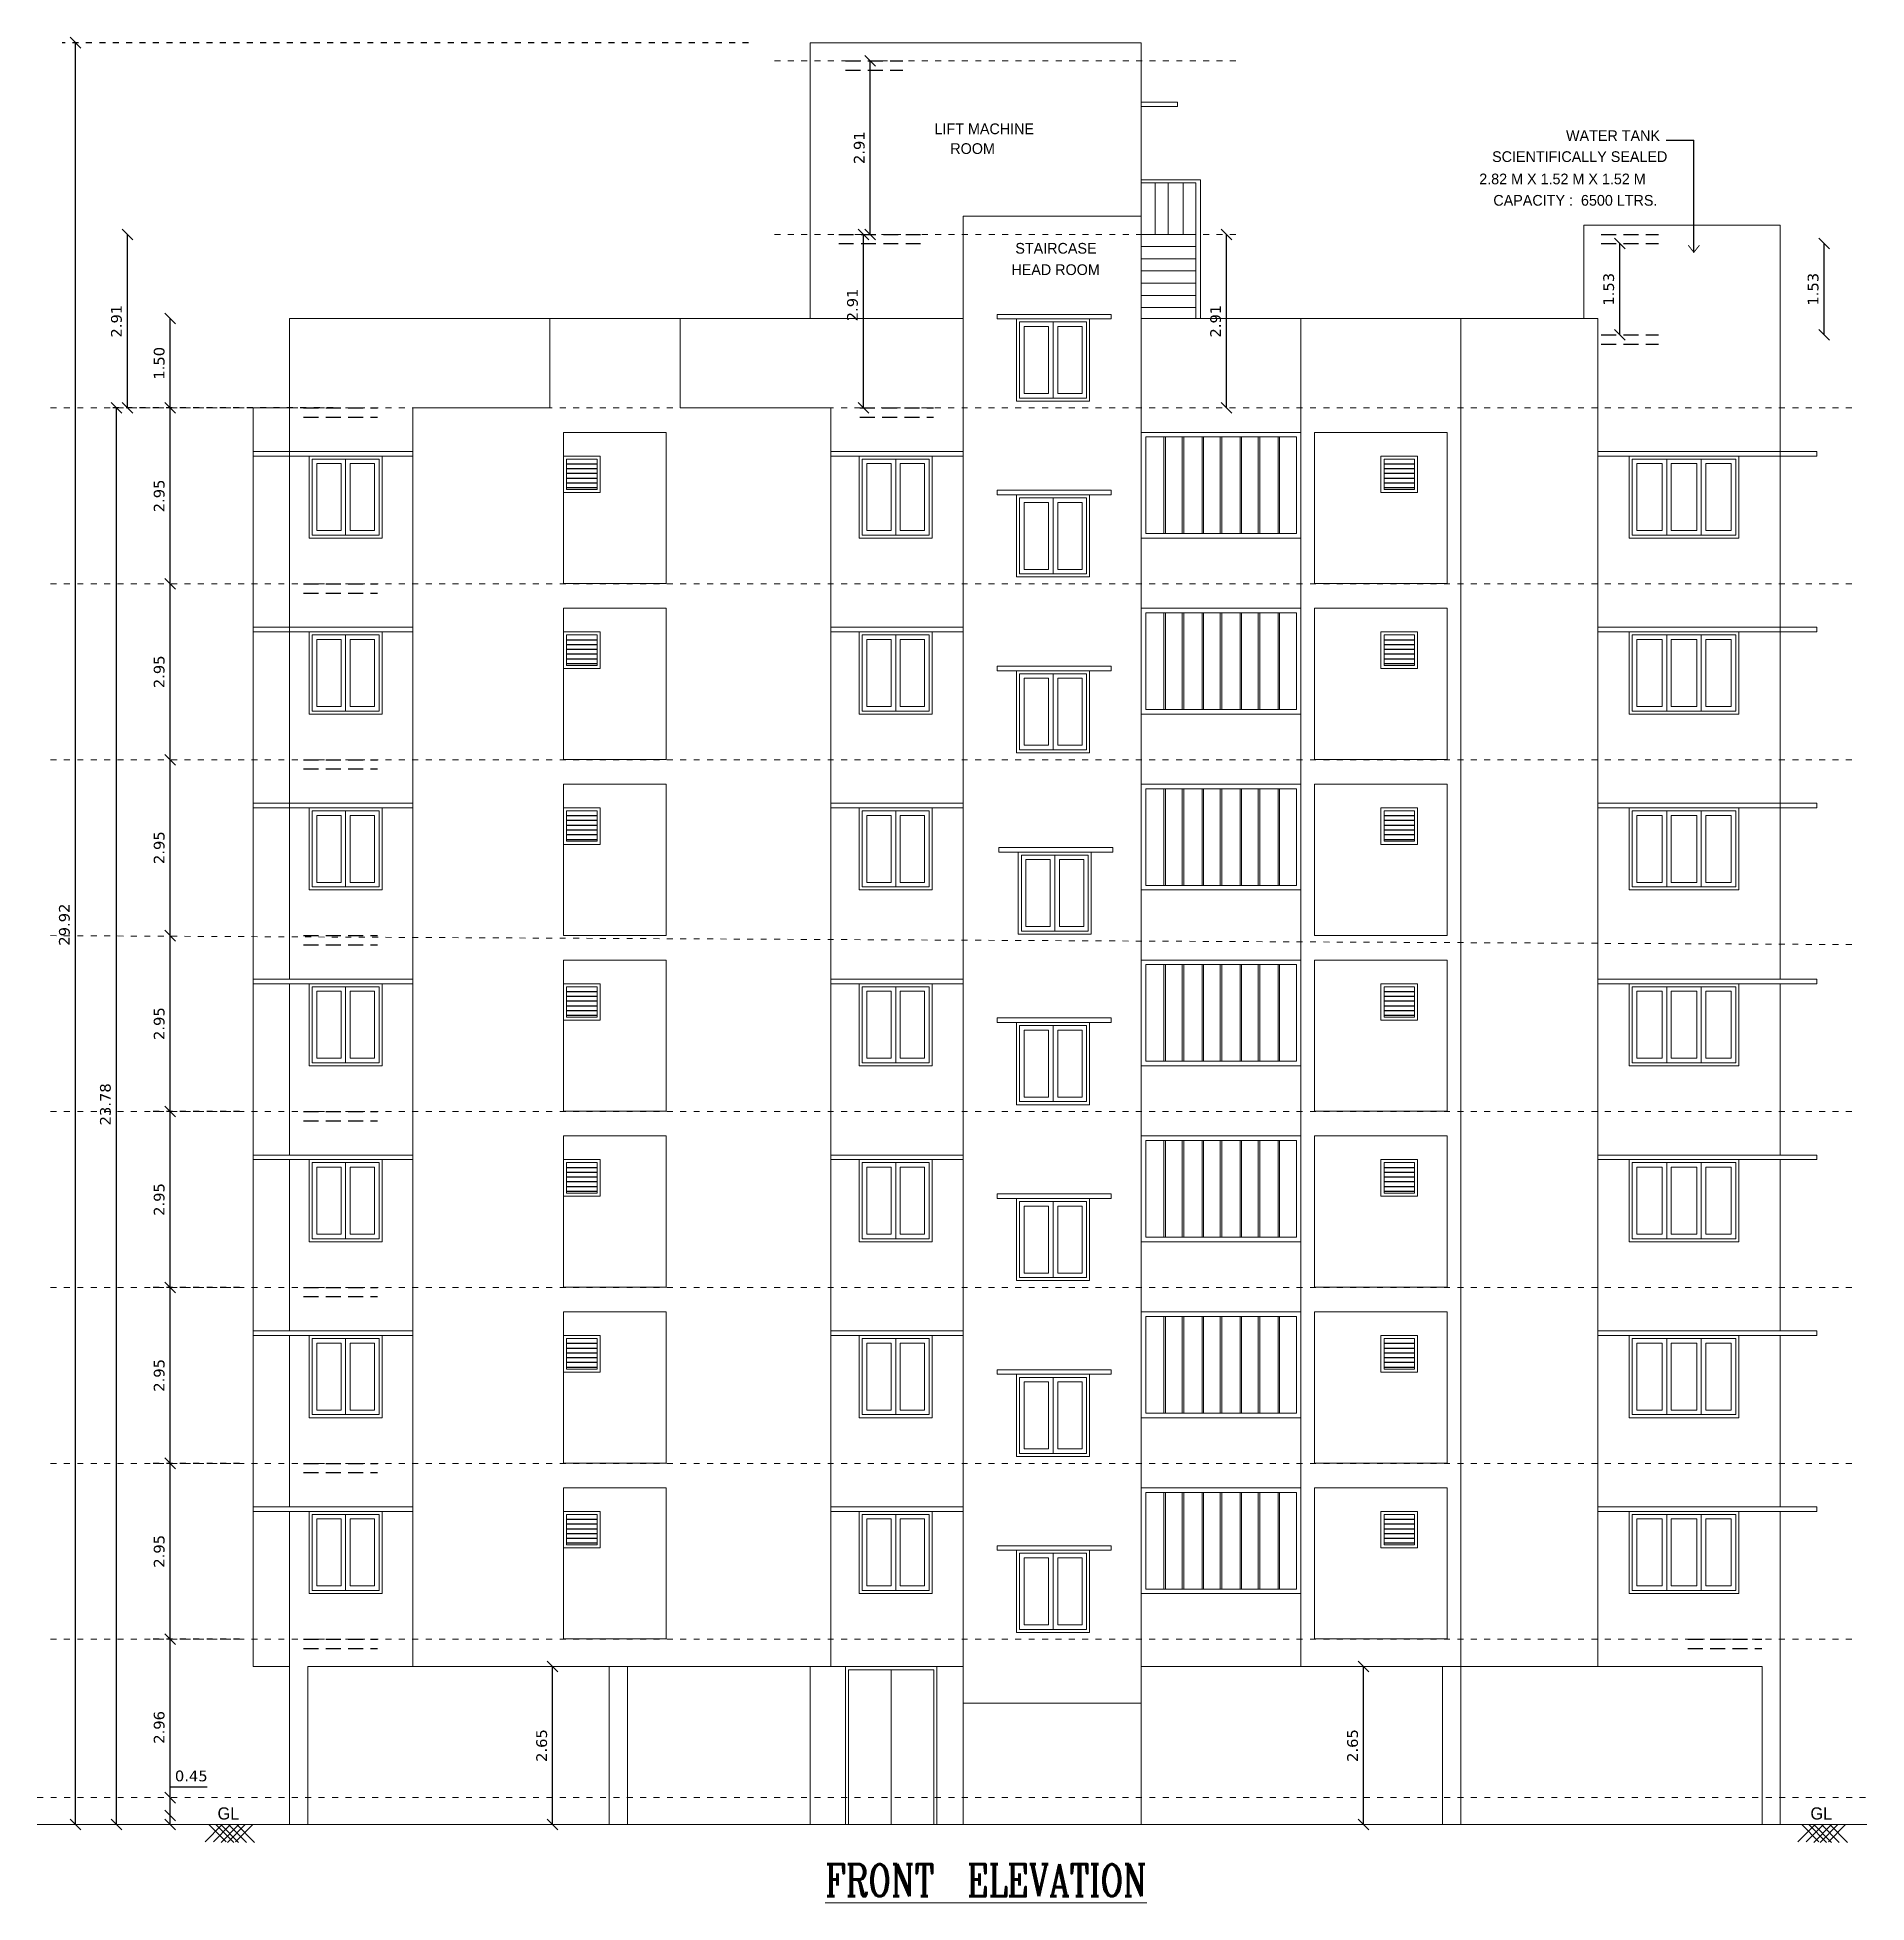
# Model space of a CAD drawing. Header units: metres. Extents: x 609 to 1377, y 679 to 857.
# Drawn here: x 979.39 to 1010.11, y 683.07 to 714.39 of the extents above; entities that cross this region are included whole.
import ezdxf

# ---------------------------------------------------------------- set-up
doc = ezdxf.new("R2010")
doc.units = ezdxf.units.M
doc.header["$MEASUREMENT"] = 0
doc.header["$PDMODE"] = 2
doc.header["$PDSIZE"] = 50
for name, pattern in [('DOT2', [0.125, 0, -0.125]), ('DOTX2', [0.5, 0, -0.5]), ('HIDDEN', [0.375, 0.25, -0.125])]:
    doc.linetypes.add(name, pattern=pattern)
doc.layers.get('0').update_dxf_attribs({"lineweight": 0})
doc.layers.get('Defpoints').update_dxf_attribs({"lineweight": 0})
for name, color, linetype in [('BLK_1_HT_OF_BLDG', 5, 'Continuous'), ('BLK_1_PLINTH_HEIGHT', 7, 'Continuous'), ('BLK_1_ROOF_WATER_TANK_HT', 235, 'Continuous'), ('BLK_1_STAIR_HEADROOM', 55, 'Continuous'), ('COLUMN', 2, 'Continuous'), ('DOORTEXT', 13, 'Continuous'), ('flr hts', 252, 'HIDDEN'), ('HATCH', 15, 'Continuous')]:
    doc.layers.add(name, color=color, linetype=linetype)
for name, color, linetype, lineweight in [('BLK_1_MUMTY_HT', 83, 'Continuous', 0), ('DIM', 3, 'Continuous', 0), ('DOOR', 8, 'Continuous', 0), ('ED', 30, 'Continuous', 0), ('ROOM TEXT', 7, 'Continuous', 0), ('TEXT', 7, 'Continuous', 0), ('wall', 7, 'Continuous', 0)]:
    doc.layers.add(name, color=color, linetype=linetype, lineweight=lineweight)
doc.styles.add('GPL$0$ROMANC', font='romanc', dxfattribs={"width": 0.75})
doc.styles.get("Standard").update_dxf_attribs({"font": 'verdana.ttf', "height": 0.18})
doc.styles.add('UATEXT', font='GOTHIC.TTF')
doc.styles.add('USA', font='GOTHIC.TTF', dxfattribs={"width": 0.8})
doc.dimstyles.new('ED', dxfattribs={"dimscale": 0, "dimtxt": 0.18, "dimasz": 0.18, "dimexe": 0, "dimexo": 0, "dimgap": 0.09, "dimtad": 1, "dimtoh": 1, "dimzin": 3, "dimdsep": 46, "dimtxsty": 'Standard', "dimblk": 'OBLIQUE', "dimcen": 0.09, "dimse1": 1, "dimse2": 1, "dimclrd": 251, "dimclrt": 30, "dimadec": 0, "dimazin": 0, "dimtfac": 1, "dimtmove": 0, "dimatfit": 3, "dimldrblk": 'ARCHTICK', "dimfxl": 1, "dimtolj": 1, "dimtzin": 0, "dimarcsym": 0})
doc.dimstyles.get("Standard").update_dxf_attribs({"dimscale": 0, "dimtxt": 0.18, "dimasz": 0.18, "dimexe": 0.18, "dimexo": 0.0625, "dimgap": 0.09, "dimtad": 1, "dimtoh": 1, "dimzin": 0, "dimdsep": 46, "dimtxsty": 'Standard', "dimblk": 'OBLIQUE', "dimcen": 0.09, "dimse1": 1, "dimse2": 1, "dimadec": 0, "dimazin": 0, "dimtfac": 1, "dimtofl": 0, "dimtmove": 0, "dimatfit": 3, "dimldrblk": 'OBLIQUE', "dimfxl": 1, "dimtolj": 1, "dimtzin": 0, "dimarcsym": 0})

msp = doc.modelspace()

# ---------------------------------------------------------------- texts
at = {"layer": 'DIM', "style": 'USA'}
for p in [(982.421, 684.471), (1009.17, 684.471)]:
    msp.add_text('GL', height=0.2044, dxfattribs=at).set_placement(p)
at = {"layer": 'ROOM TEXT', "style": 'UATEXT'}
for s, p in [('LIFT MACHINE', (994.461, 712.768)), ('ROOM', (994.726, 712.436)), ('WATER TANK', (1005.066, 712.653)), ('SCIENTIFICALLY SEALED ', (1003.824, 712.301)), ('2.82 M X 1.52 M X 1.52 M ', (1003.608, 711.926)), ('CAPACITY :  6500 LTRS.', (1003.845, 711.567)), ('STAIRCASE', (995.818, 710.762)), ('HEAD ROOM', (995.752, 710.403))]:
    msp.add_text(s, height=0.18, dxfattribs=at).set_placement(p)
at = {"layer": 'TEXT', "style": 'GPL$0$ROMANC', "width": 0.75}
msp.add_text('%%UFRONT  ELEVATION', height=0.53667, dxfattribs=at).set_placement((992.626, 683.182))

# ---------------------------------------------------------------- blocks, each defined once
blk = doc.blocks.new('_Oblique')
at = {"color": 0, "linetype": 'ByBlock', "lineweight": -2}
blk.add_line((-0.5, -0.5), (0.5, 0.5), dxfattribs=at)
blk = doc.blocks.new('*D29')
at = {"layer": 'Defpoints', "color": 0}
for p in [(981.626, 687.498), (983.134, 687.498), (983.134, 684.538)]:
    blk.add_point(p, dxfattribs=at)
at = {"layer": 'ED', "color": 251, "lineweight": -2}
blk.add_line((981.626, 684.538), (981.626, 687.498), dxfattribs=at)
at = {"layer": 'ED', "color": 251, "lineweight": -2, "xscale": 0.18, "yscale": 0.18, "zscale": 0.18}
for p, rotation in [((981.626, 687.498), 90), ((981.626, 684.538), 270)]:
    blk.add_blockref('_Oblique', p, dxfattribs=dict(at, rotation=rotation))
at = {"layer": 'ED', "color": 30, "insert": (981.442, 686.018), "char_height": 0.18, "attachment_point": 5, "rotation": 90}
blk.add_mtext('\\A1;2.96', dxfattribs=at)
blk = doc.blocks.new('_ArchTick')
at = {"color": 0, "const_width": 0.15}
blk.add_lwpolyline([(-0.5, -0.5), (0.5, 0.5)], dxfattribs=at)
blk = doc.blocks.new('*D30')
at = {"layer": 'Defpoints', "color": 0}
for p in [(981.626, 690.451), (982.789, 690.451), (983.134, 687.498)]:
    blk.add_point(p, dxfattribs=at)
at = {"layer": 'ED', "color": 251, "lineweight": -2}
blk.add_line((981.626, 687.498), (981.626, 690.451), dxfattribs=at)
at = {"layer": 'ED', "color": 251, "lineweight": -2, "xscale": 0.18, "yscale": 0.18, "zscale": 0.18}
for p, rotation in [((981.626, 690.451), 90), ((981.626, 687.498), 270)]:
    blk.add_blockref('_Oblique', p, dxfattribs=dict(at, rotation=rotation))
at = {"layer": 'ED', "color": 30, "insert": (981.442, 688.974), "char_height": 0.18, "attachment_point": 5, "rotation": 90}
blk.add_mtext('\\A1;2.95', dxfattribs=at)
blk = doc.blocks.new('*D31')
at = {"layer": 'Defpoints', "color": 0}
for p in [(981.626, 693.404), (982.789, 693.404), (982.789, 690.451)]:
    blk.add_point(p, dxfattribs=at)
at = {"layer": 'ED', "color": 251, "lineweight": -2}
blk.add_line((981.626, 690.451), (981.626, 693.404), dxfattribs=at)
at = {"layer": 'ED', "color": 251, "lineweight": -2, "xscale": 0.18, "yscale": 0.18, "zscale": 0.18}
for p, rotation in [((981.626, 693.404), 90), ((981.626, 690.451), 270)]:
    blk.add_blockref('_Oblique', p, dxfattribs=dict(at, rotation=rotation))
at = {"layer": 'ED', "color": 30, "insert": (981.442, 691.928), "char_height": 0.18, "attachment_point": 5, "rotation": 90}
blk.add_mtext('\\A1;2.95', dxfattribs=at)
blk = doc.blocks.new('*D32')
at = {"layer": 'Defpoints', "color": 0}
for p in [(981.626, 696.358), (982.789, 696.358), (982.789, 693.404)]:
    blk.add_point(p, dxfattribs=at)
at = {"layer": 'ED', "color": 251, "lineweight": -2}
blk.add_line((981.626, 693.404), (981.626, 696.358), dxfattribs=at)
at = {"layer": 'ED', "color": 251, "lineweight": -2, "xscale": 0.18, "yscale": 0.18, "zscale": 0.18}
for p, rotation in [((981.626, 696.358), 90), ((981.626, 693.404), 270)]:
    blk.add_blockref('_Oblique', p, dxfattribs=dict(at, rotation=rotation))
at = {"layer": 'ED', "color": 30, "insert": (981.442, 694.881), "char_height": 0.18, "attachment_point": 5, "rotation": 90}
blk.add_mtext('\\A1;2.95', dxfattribs=at)
blk = doc.blocks.new('*D33')
at = {"layer": 'Defpoints', "color": 0}
for p in [(981.626, 708.171), (984.361, 708.171), (983.968, 705.218)]:
    blk.add_point(p, dxfattribs=at)
at = {"layer": 'ED', "color": 251, "lineweight": -2}
blk.add_line((981.626, 705.218), (981.626, 708.171), dxfattribs=at)
at = {"layer": 'ED', "color": 251, "lineweight": -2, "xscale": 0.18, "yscale": 0.18, "zscale": 0.18}
for p, rotation in [((981.626, 708.171), 90), ((981.626, 705.218), 270)]:
    blk.add_blockref('_Oblique', p, dxfattribs=dict(at, rotation=rotation))
at = {"layer": 'ED', "color": 30, "insert": (981.442, 706.694), "char_height": 0.18, "attachment_point": 5, "rotation": 90}
blk.add_mtext('\\A1;2.95', dxfattribs=at)
blk = doc.blocks.new('*D34')
at = {"layer": 'Defpoints', "color": 0}
for p in [(981.626, 709.671), (984.361, 709.671), (984.361, 708.171)]:
    blk.add_point(p, dxfattribs=at)
at = {"layer": 'wall', "color": 251, "lineweight": -2}
blk.add_line((981.626, 708.171), (981.626, 709.671), dxfattribs=at)
at = {"layer": 'wall', "color": 251, "lineweight": -2, "xscale": 0.18, "yscale": 0.18, "zscale": 0.18}
for p, rotation in [((981.626, 709.671), 90), ((981.626, 708.171), 270)]:
    blk.add_blockref('_Oblique', p, dxfattribs=dict(at, rotation=rotation))
at = {"layer": 'wall', "color": 30, "insert": (981.442, 708.921), "char_height": 0.18, "attachment_point": 5, "rotation": 90}
blk.add_mtext('\\A1;1.50', dxfattribs=at)
blk = doc.blocks.new('*D35')
at = {"layer": 'Defpoints', "color": 0}
for p in [(980.034, 714.304), (991.337, 714.304), (980.907, 684.388)]:
    blk.add_point(p, dxfattribs=at)
at = {"layer": 'ED', "color": 251, "lineweight": -2}
blk.add_line((980.034, 684.388), (980.034, 714.304), dxfattribs=at)
at = {"layer": 'ED', "color": 251, "lineweight": -2, "xscale": 0.18, "yscale": 0.18, "zscale": 0.18}
for p, rotation in [((980.034, 714.304), 90), ((980.034, 684.388), 270)]:
    blk.add_blockref('_Oblique', p, dxfattribs=dict(at, rotation=rotation))
at = {"layer": 'ED', "color": 30, "insert": (979.85, 699.496), "char_height": 0.18, "attachment_point": 5, "rotation": 90}
blk.add_mtext('\\A1;29.92', dxfattribs=at)
blk = doc.blocks.new('*D36')
at = {"layer": 'Defpoints', "color": 0}
for p in [(993.268, 711.084), (993.785, 711.084), (993.818, 708.171)]:
    blk.add_point(p, dxfattribs=at)
at = {"layer": 'ED', "color": 251, "lineweight": -2}
blk.add_line((993.268, 708.171), (993.268, 711.084), dxfattribs=at)
at = {"layer": 'ED', "color": 251, "lineweight": -2, "xscale": 0.18, "yscale": 0.18, "zscale": 0.18}
for p, rotation in [((993.268, 711.084), 90), ((993.268, 708.171), 270)]:
    blk.add_blockref('_Oblique', p, dxfattribs=dict(at, rotation=rotation))
at = {"layer": 'ED', "color": 30, "insert": (993.084, 709.901), "char_height": 0.18, "attachment_point": 5, "rotation": 90}
blk.add_mtext('\\A1;2.91', dxfattribs=at)
blk = doc.blocks.new('*D100')
at = {"layer": 'Defpoints', "color": 0}
for p in [(1005.967, 710.931), (1006.003, 710.931), (1006.003, 709.398)]:
    blk.add_point(p, dxfattribs=at)
at = {"layer": 'ED', "color": 251, "lineweight": -2}
blk.add_line((1005.967, 709.398), (1005.967, 710.931), dxfattribs=at)
at = {"layer": 'ED', "color": 251, "lineweight": -2, "xscale": 0.18, "yscale": 0.18, "zscale": 0.18}
for p, rotation in [((1005.967, 710.931), 90), ((1005.967, 709.398), 270)]:
    blk.add_blockref('_Oblique', p, dxfattribs=dict(at, rotation=rotation))
at = {"layer": 'ED', "color": 30, "insert": (1005.783, 710.164), "char_height": 0.18, "attachment_point": 5, "rotation": 90}
blk.add_mtext('\\A1;1.53', dxfattribs=at)
blk = doc.blocks.new('*D101')
at = {"layer": 'Defpoints', "color": 0}
for p in [(993.381, 713.998), (993.587, 713.998), (993.587, 711.084)]:
    blk.add_point(p, dxfattribs=at)
at = {"layer": 'ED', "color": 251, "lineweight": -2}
blk.add_line((993.381, 711.084), (993.381, 713.998), dxfattribs=at)
at = {"layer": 'ED', "color": 251, "lineweight": -2, "xscale": 0.18, "yscale": 0.18, "zscale": 0.18}
for p, rotation in [((993.381, 713.998), 90), ((993.381, 711.084), 270)]:
    blk.add_blockref('_Oblique', p, dxfattribs=dict(at, rotation=rotation))
at = {"layer": 'ED', "color": 30, "insert": (993.198, 712.541), "char_height": 0.18, "attachment_point": 5, "rotation": 90}
blk.add_mtext('\\A1;2.91', dxfattribs=at)
blk = doc.blocks.new('*D102')
at = {"layer": 'Defpoints', "color": 0}
for p in [(988.048, 687.038), (988.999, 687.038), (988.999, 684.388)]:
    blk.add_point(p, dxfattribs=at)
at = {"layer": 'ED', "color": 251, "lineweight": -2}
blk.add_line((988.048, 684.388), (988.048, 687.038), dxfattribs=at)
at = {"layer": 'ED', "color": 251, "lineweight": -2, "xscale": 0.18, "yscale": 0.18, "zscale": 0.18}
for p, rotation in [((988.048, 687.038), 90), ((988.048, 684.388), 270)]:
    blk.add_blockref('_Oblique', p, dxfattribs=dict(at, rotation=rotation))
at = {"layer": 'ED', "color": 30, "insert": (987.865, 685.713), "char_height": 0.18, "attachment_point": 5, "rotation": 90}
blk.add_mtext('\\A1;2.65', dxfattribs=at)
blk = doc.blocks.new('*D37')
at = {"layer": 'Defpoints', "color": 0}
for p in [(1001.666, 687.038), (1002.616, 687.038), (1002.616, 684.388)]:
    blk.add_point(p, dxfattribs=at)
at = {"layer": 'ED', "color": 251, "lineweight": -2}
blk.add_line((1001.666, 684.388), (1001.666, 687.038), dxfattribs=at)
at = {"layer": 'ED', "color": 251, "lineweight": -2, "xscale": 0.18, "yscale": 0.18, "zscale": 0.18}
for p, rotation in [((1001.666, 687.038), 90), ((1001.666, 684.388), 270)]:
    blk.add_blockref('_Oblique', p, dxfattribs=dict(at, rotation=rotation))
at = {"layer": 'ED', "color": 30, "insert": (1001.482, 685.713), "char_height": 0.18, "attachment_point": 5, "rotation": 90}
blk.add_mtext('\\A1;2.65', dxfattribs=at)
blk = doc.blocks.new('*D118')
at = {"layer": 'BLK_1_STAIR_HEADROOM', "color": 0, "lineweight": -2}
blk.add_line((999.366, 708.171), (999.366, 711.084), dxfattribs=at)
at = {"layer": 'Defpoints', "color": 0}
for p in [(994.323, 711.084), (999.366, 711.084), (994.446, 708.171)]:
    blk.add_point(p, dxfattribs=at)
at = {"layer": 'BLK_1_STAIR_HEADROOM', "color": 0, "lineweight": -2, "xscale": 0.18, "yscale": 0.18, "zscale": 0.18}
for p, rotation in [((999.366, 711.084), 90), ((999.366, 708.171), 270)]:
    blk.add_blockref('_Oblique', p, dxfattribs=dict(at, rotation=rotation))
at = {"layer": 'BLK_1_STAIR_HEADROOM', "color": 0, "insert": (999.182, 709.628), "char_height": 0.18, "attachment_point": 5, "rotation": 90}
blk.add_mtext('\\A1;2.91', dxfattribs=at)
blk = doc.blocks.new('*D124')
at = {"layer": 'BLK_1_HT_OF_BLDG', "color": 0, "lineweight": -2}
blk.add_line((980.723, 684.388), (980.723, 708.171), dxfattribs=at)
at = {"layer": 'Defpoints', "color": 0}
for p in [(980.723, 708.171), (983.632, 708.171), (983.632, 684.388)]:
    blk.add_point(p, dxfattribs=at)
at = {"layer": 'BLK_1_HT_OF_BLDG', "color": 0, "lineweight": -2, "xscale": 0.18, "yscale": 0.18, "zscale": 0.18}
for p, rotation in [((980.723, 708.171), 90), ((980.723, 684.388), 270)]:
    blk.add_blockref('_Oblique', p, dxfattribs=dict(at, rotation=rotation))
at = {"layer": 'BLK_1_HT_OF_BLDG', "color": 0, "insert": (980.539, 696.479), "char_height": 0.18, "attachment_point": 5, "rotation": 90}
blk.add_mtext('\\A1;23.78', dxfattribs=at)
blk = doc.blocks.new('*D125')
at = {"layer": 'BLK_1_PLINTH_HEIGHT', "color": 0, "linetype": 'ByBlock', "lineweight": -2}
for p, q in [((981.626, 684.838), (981.626, 685.018)), ((981.626, 685.018), (982.244, 685.018)), ((981.626, 684.388), (981.626, 684.838))]:
    blk.add_line(p, q, dxfattribs=at)
at = {"layer": 'Defpoints', "color": 0, "linetype": 'ByBlock'}
for p in [(981.626, 684.838), (983.632, 684.838), (983.632, 684.388)]:
    blk.add_point(p, dxfattribs=at)
at = {"layer": 'BLK_1_PLINTH_HEIGHT', "color": 0, "linetype": 'ByBlock', "lineweight": -2, "xscale": 0.18, "yscale": 0.18, "zscale": 0.18}
for p, rotation in [((981.626, 684.838), 90), ((981.626, 684.388), 270)]:
    blk.add_blockref('_Oblique', p, dxfattribs=dict(at, rotation=rotation))
at = {"layer": 'BLK_1_PLINTH_HEIGHT', "color": 0, "linetype": 'ByBlock', "insert": (981.98, 685.201), "char_height": 0.18, "attachment_point": 5}
blk.add_mtext('\\A1;0.45', dxfattribs=at)
blk = doc.blocks.new('*D148')
at = {"layer": 'BLK_1_MUMTY_HT', "color": 0, "lineweight": -2}
blk.add_line((980.907, 708.171), (980.907, 711.084), dxfattribs=at)
at = {"layer": 'Defpoints', "color": 0}
for p in [(980.907, 711.084), (994.941, 711.084), (983.019, 708.171)]:
    blk.add_point(p, dxfattribs=at)
at = {"layer": 'BLK_1_MUMTY_HT', "color": 0, "lineweight": -2, "xscale": 0.18, "yscale": 0.18, "zscale": 0.18}
for p, rotation in [((980.907, 711.084), 90), ((980.907, 708.171), 270)]:
    blk.add_blockref('_Oblique', p, dxfattribs=dict(at, rotation=rotation))
at = {"layer": 'BLK_1_MUMTY_HT', "color": 0, "insert": (980.724, 709.628), "char_height": 0.18, "attachment_point": 5, "rotation": 90}
blk.add_mtext('\\A1;2.91', dxfattribs=at)
blk = doc.blocks.new('*D149')
at = {"layer": 'BLK_1_ROOF_WATER_TANK_HT', "color": 0, "lineweight": -2}
blk.add_line((1009.399, 709.398), (1009.399, 710.931), dxfattribs=at)
at = {"layer": 'Defpoints', "color": 0}
for p in [(1006.618, 710.931), (1009.399, 710.931), (1006.618, 709.398)]:
    blk.add_point(p, dxfattribs=at)
at = {"layer": 'BLK_1_ROOF_WATER_TANK_HT', "color": 0, "lineweight": -2, "xscale": 0.18, "yscale": 0.18, "zscale": 0.18}
for p, rotation in [((1009.399, 710.931), 90), ((1009.399, 709.398), 270)]:
    blk.add_blockref('_Oblique', p, dxfattribs=dict(at, rotation=rotation))
at = {"layer": 'BLK_1_ROOF_WATER_TANK_HT', "color": 0, "insert": (1009.216, 710.164), "char_height": 0.18, "attachment_point": 5, "rotation": 90}
blk.add_mtext('\\A1;1.53', dxfattribs=at)
blk = doc.blocks.new('*D285')
at = {"layer": 'Defpoints', "color": 0}
for p in [(981.626, 699.311), (983.019, 699.311), (982.789, 696.358)]:
    blk.add_point(p, dxfattribs=at)
at = {"layer": 'ED', "color": 251, "lineweight": -2}
blk.add_line((981.626, 696.358), (981.626, 699.311), dxfattribs=at)
at = {"layer": 'ED', "color": 251, "lineweight": -2, "xscale": 0.18, "yscale": 0.18, "zscale": 0.18}
for p, rotation in [((981.626, 699.311), 90), ((981.626, 696.358), 270)]:
    blk.add_blockref('_Oblique', p, dxfattribs=dict(at, rotation=rotation))
at = {"layer": 'ED', "color": 30, "insert": (981.442, 697.834), "char_height": 0.18, "attachment_point": 5, "rotation": 90}
blk.add_mtext('\\A1;2.95', dxfattribs=at)
blk = doc.blocks.new('*D286')
at = {"layer": 'Defpoints', "color": 0}
for p in [(981.626, 702.264), (983.019, 702.264), (983.019, 699.311)]:
    blk.add_point(p, dxfattribs=at)
at = {"layer": 'ED', "color": 251, "lineweight": -2}
blk.add_line((981.626, 699.311), (981.626, 702.264), dxfattribs=at)
at = {"layer": 'ED', "color": 251, "lineweight": -2, "xscale": 0.18, "yscale": 0.18, "zscale": 0.18}
for p, rotation in [((981.626, 702.264), 90), ((981.626, 699.311), 270)]:
    blk.add_blockref('_Oblique', p, dxfattribs=dict(at, rotation=rotation))
at = {"layer": 'ED', "color": 30, "insert": (981.442, 700.788), "char_height": 0.18, "attachment_point": 5, "rotation": 90}
blk.add_mtext('\\A1;2.95', dxfattribs=at)
blk = doc.blocks.new('*D287')
at = {"layer": 'Defpoints', "color": 0}
for p in [(981.626, 705.218), (983.019, 705.218), (983.019, 702.264)]:
    blk.add_point(p, dxfattribs=at)
at = {"layer": 'ED', "color": 251, "lineweight": -2}
blk.add_line((981.626, 702.264), (981.626, 705.218), dxfattribs=at)
at = {"layer": 'ED', "color": 251, "lineweight": -2, "xscale": 0.18, "yscale": 0.18, "zscale": 0.18}
for p, rotation in [((981.626, 705.218), 90), ((981.626, 702.264), 270)]:
    blk.add_blockref('_Oblique', p, dxfattribs=dict(at, rotation=rotation))
at = {"layer": 'ED', "color": 30, "insert": (981.442, 703.741), "char_height": 0.18, "attachment_point": 5, "rotation": 90}
blk.add_mtext('\\A1;2.95', dxfattribs=at)

# ---------------------------------------------------------------- dimensions: what is measured, and where the dimension line sits
at = {"layer": 'BLK_1_HT_OF_BLDG'}
dim = msp.add_linear_dim(base=(980.723, 708.171), p1=(983.632, 684.388), p2=(983.632, 708.171), angle=90, dimstyle='Standard', override={"dimscale": 1}, dxfattribs=at)
dim.commit()
dim.dimension.update_dxf_attribs({"geometry": '*D124', "text_midpoint": (980.723, 696.479), "dimtype": 160})
at = {"layer": 'BLK_1_MUMTY_HT'}
dim = msp.add_linear_dim(base=(980.907, 711.084), p1=(983.019, 708.171), p2=(994.941, 711.084), angle=90, dimstyle='Standard', override={"dimscale": 1}, dxfattribs=at)
dim.commit()
dim.dimension.update_dxf_attribs({"geometry": '*D148', "text_midpoint": (980.724, 709.628)})
at = {"layer": 'BLK_1_PLINTH_HEIGHT', "linetype": 'ByBlock'}
dim = msp.add_linear_dim(base=(981.626, 684.838), p1=(983.632, 684.388), p2=(983.632, 684.838), angle=90, dimstyle='Standard', override={"dimscale": 1}, dxfattribs=at)
dim.commit()
dim.dimension.update_dxf_attribs({"geometry": '*D125', "text_midpoint": (981.98, 685.201)})
at = {"layer": 'BLK_1_ROOF_WATER_TANK_HT'}
dim = msp.add_linear_dim(base=(1009.399, 710.931), p1=(1006.618, 709.398), p2=(1006.618, 710.931), angle=90, dimstyle='Standard', override={"dimscale": 1}, dxfattribs=at)
dim.commit()
dim.dimension.update_dxf_attribs({"geometry": '*D149', "text_midpoint": (1009.216, 710.164)})
at = {"layer": 'BLK_1_STAIR_HEADROOM', "color": 1}
dim = msp.add_linear_dim(base=(999.366, 711.084), p1=(994.446, 708.171), p2=(994.323, 711.084), angle=90, dimstyle='Standard', override={"dimscale": 1, "dimfxl": 0}, dxfattribs=at)
dim.commit()
dim.dimension.update_dxf_attribs({"geometry": '*D118', "text_midpoint": (999.182, 709.628)})
at = {"layer": 'ED'}
for base, p1, p2, picture, middle in [((980.034, 714.304), (980.907, 684.388), (991.337, 714.304), '*D35', (980.034, 699.496)), ((993.268, 711.084), (993.818, 708.171), (993.785, 711.084), '*D36', (993.268, 709.901))]:
    dim = msp.add_linear_dim(base=base, p1=p1, p2=p2, angle=90, dimstyle='ED', override={"dimscale": 1, "dimpost": '\\X'}, dxfattribs=at)
    dim.commit()
    dim.dimension.update_dxf_attribs({"geometry": picture, "text_midpoint": middle, "dimtype": 160})
for base, p1, p2, picture, middle in [((993.381, 713.998), (993.587, 711.084), (993.587, 713.998), '*D101', (993.198, 712.541)), ((1005.967, 710.931), (1006.003, 709.398), (1006.003, 710.931), '*D100', (1005.783, 710.164)), ((981.626, 708.171), (983.968, 705.218), (984.361, 708.171), '*D33', (981.442, 706.694)), ((981.626, 696.358), (982.789, 693.404), (982.789, 696.358), '*D32', (981.442, 694.881)), ((981.626, 693.404), (982.789, 690.451), (982.789, 693.404), '*D31', (981.442, 691.928)), ((981.626, 690.451), (983.134, 687.498), (982.789, 690.451), '*D30', (981.442, 688.974)), ((981.626, 687.498), (983.134, 684.538), (983.134, 687.498), '*D29', (981.442, 686.018)), ((988.048, 687.038), (988.999, 684.388), (988.999, 687.038), '*D102', (987.865, 685.713)), ((1001.666, 687.038), (1002.616, 684.388), (1002.616, 687.038), '*D37', (1001.482, 685.713))]:
    dim = msp.add_linear_dim(base=base, p1=p1, p2=p2, angle=90, dimstyle='ED', override={"dimscale": 1, "dimpost": '\\X'}, dxfattribs=at)
    dim.commit()
    dim.dimension.update_dxf_attribs({"geometry": picture, "text_midpoint": middle})
at = {"layer": 'ED', "color": 25}
for base, p1, p2, picture, middle in [((981.626, 705.218), (983.019, 702.264), (983.019, 705.218), '*D287', (981.442, 703.741)), ((981.626, 702.264), (983.019, 699.311), (983.019, 702.264), '*D286', (981.442, 700.788)), ((981.626, 699.311), (982.789, 696.358), (983.019, 699.311), '*D285', (981.442, 697.834))]:
    dim = msp.add_linear_dim(base=base, p1=p1, p2=p2, angle=90, dimstyle='ED', override={"dimscale": 1, "dimpost": '\\X', "dimtmove": 1}, dxfattribs=at)
    dim.commit()
    dim.dimension.update_dxf_attribs({"geometry": picture, "text_midpoint": middle})
at = {"layer": 'wall', "color": 1}
dim = msp.add_linear_dim(base=(981.626, 709.671), p1=(984.361, 708.171), p2=(984.361, 709.671), angle=90, dimstyle='ED', override={"dimscale": 1, "dimpost": '\\X'}, dxfattribs=at)
dim.commit()
dim.dimension.update_dxf_attribs({"geometry": '*D34', "text_midpoint": (981.442, 708.921)})

# ---------------------------------------------------------------- hatches: boundary and pattern name
at = {"layer": 'HATCH'}
h = msp.add_hatch(dxfattribs=at)
h.set_pattern_fill('ANSI31', color=256, scale=0.638889, angle=135, style=0)
h.set_pattern_definition([(180, (1221.3086, 1156.53252), (0, -0.079861111), [])])
h.paths.add_polyline_path([(988.794, 707.313), (988.283, 707.313), (988.283, 706.802), (988.794, 706.802)])
h = msp.add_hatch(dxfattribs=at)
h.set_pattern_fill('ANSI31', color=256, scale=0.638889, angle=135, style=0)
h.set_pattern_definition([(180, (1235.03472, 1156.53252), (0, -0.079861111), [])])
h.paths.add_polyline_path([(1002.521, 707.313), (1002.009, 707.313), (1002.009, 706.802), (1002.521, 706.802)])
h = msp.add_hatch(dxfattribs=at)
h.set_pattern_fill('ANSI31', color=256, scale=0.638889, angle=135, style=0)
h.set_pattern_definition([(180, (1221.3086, 1153.57918), (0, -0.079861111), [])])
h.paths.add_polyline_path([(988.794, 704.36), (988.283, 704.36), (988.283, 703.849), (988.794, 703.849)])
h = msp.add_hatch(dxfattribs=at)
h.set_pattern_fill('ANSI31', color=256, scale=0.638889, angle=135, style=0)
h.set_pattern_definition([(180, (1235.03472, 1153.57918), (0, -0.079861111), [])])
h.paths.add_polyline_path([(1002.521, 704.36), (1002.009, 704.36), (1002.009, 703.849), (1002.521, 703.849)])
h = msp.add_hatch(dxfattribs=at)
h.set_pattern_fill('ANSI31', color=256, scale=0.638889, angle=135, style=0)
h.set_pattern_definition([(180, (1221.3086, 1150.62585), (0, -0.079861111), [])])
h.paths.add_polyline_path([(988.794, 701.407), (988.283, 701.407), (988.283, 700.895), (988.794, 700.895)])
h = msp.add_hatch(dxfattribs=at)
h.set_pattern_fill('ANSI31', color=256, scale=0.638889, angle=135, style=0)
h.set_pattern_definition([(180, (1235.03472, 1150.62585), (0, -0.079861111), [])])
h.paths.add_polyline_path([(1002.521, 701.407), (1002.009, 701.407), (1002.009, 700.895), (1002.521, 700.895)])
h = msp.add_hatch(dxfattribs=at)
h.set_pattern_fill('ANSI31', color=256, scale=0.638889, angle=135, style=0)
h.set_pattern_definition([(180, (1221.3086, 1147.67252), (0, -0.079861111), [])])
h.paths.add_polyline_path([(988.794, 698.453), (988.283, 698.453), (988.283, 697.942), (988.794, 697.942)])
h = msp.add_hatch(dxfattribs=at)
h.set_pattern_fill('ANSI31', color=256, scale=0.638889, angle=135, style=0)
h.set_pattern_definition([(180, (1235.03472, 1147.67252), (0, -0.079861111), [])])
h.paths.add_polyline_path([(1002.521, 698.453), (1002.009, 698.453), (1002.009, 697.942), (1002.521, 697.942)])
h = msp.add_hatch(dxfattribs=at)
h.set_pattern_fill('ANSI31', color=256, scale=0.638889, angle=135, style=0)
h.set_pattern_definition([(180, (1221.3086, 1144.71918), (0, -0.079861111), [])])
h.paths.add_polyline_path([(988.794, 695.5), (988.283, 695.5), (988.283, 694.989), (988.794, 694.989)])
h = msp.add_hatch(dxfattribs=at)
h.set_pattern_fill('ANSI31', color=256, scale=0.638889, angle=135, style=0)
h.set_pattern_definition([(180, (1235.03472, 1144.71918), (0, -0.079861111), [])])
h.paths.add_polyline_path([(1002.521, 695.5), (1002.009, 695.5), (1002.009, 694.989), (1002.521, 694.989)])
h = msp.add_hatch(dxfattribs=at)
h.set_pattern_fill('ANSI31', color=256, scale=0.638889, angle=135, style=0)
h.set_pattern_definition([(180, (1221.3086, 1141.76585), (0, -0.079861111), [])])
h.paths.add_polyline_path([(988.794, 692.547), (988.283, 692.547), (988.283, 692.035), (988.794, 692.035)])
h = msp.add_hatch(dxfattribs=at)
h.set_pattern_fill('ANSI31', color=256, scale=0.638889, angle=135, style=0)
h.set_pattern_definition([(180, (1235.03472, 1141.76585), (0, -0.079861111), [])])
h.paths.add_polyline_path([(1002.521, 692.547), (1002.009, 692.547), (1002.009, 692.035), (1002.521, 692.035)])
h = msp.add_hatch(dxfattribs=at)
h.set_pattern_fill('ANSI31', color=256, scale=0.638889, angle=135, style=0)
h.set_pattern_definition([(180, (1221.3086, 1138.81252), (0, -0.079861111), [])])
h.paths.add_polyline_path([(988.794, 689.593), (988.283, 689.593), (988.283, 689.082), (988.794, 689.082)])
h = msp.add_hatch(dxfattribs=at)
h.set_pattern_fill('ANSI31', color=256, scale=0.638889, angle=135, style=0)
h.set_pattern_definition([(180, (1235.03472, 1138.81252), (0, -0.079861111), [])])
h.paths.add_polyline_path([(1002.521, 689.593), (1002.009, 689.593), (1002.009, 689.082), (1002.521, 689.082)])

# ---------------------------------------------------------------- linework, layer by layer
at = {"color": 251, "linetype": 'DOT2'}
for p, q in [((991.772, 713.998), (999.527, 713.998)), ((991.772, 711.084), (999.527, 711.084)), ((979.617, 708.171), (1009.877, 708.171)), ((979.617, 705.218), (1009.877, 705.218)), ((979.617, 702.264), (1009.877, 702.264)), ((979.617, 699.311), (1009.877, 699.161)), ((979.617, 696.358), (1009.877, 696.358)), ((979.617, 693.404), (1009.877, 693.404)), ((979.617, 690.451), (1009.877, 690.451)), ((979.617, 687.498), (1009.877, 687.498)), ((979.394, 684.838), (1010.115, 684.838))]:
    msp.add_line(p, q, dxfattribs=at)
at = {"layer": 'COLUMN', "linetype": 'HIDDEN'}
for p, q in [((992.968, 713.998), (993.93, 713.998)), ((992.968, 713.844), (993.93, 713.844)), ((992.852, 711.084), (994.323, 711.084)), ((1005.655, 711.084), (1006.618, 711.084)), ((992.852, 710.931), (994.323, 710.931)), ((1005.655, 710.931), (1006.618, 710.931)), ((1005.655, 709.398), (1006.618, 709.398)), ((1005.655, 709.244), (1006.618, 709.244)), ((983.867, 708.171), (985.105, 708.171)), ((993.208, 708.171), (994.446, 708.171)), ((983.867, 708.018), (985.105, 708.018)), ((993.208, 708.018), (994.446, 708.018)), ((983.867, 705.218), (985.105, 705.218)), ((983.867, 705.064), (985.105, 705.064)), ((983.867, 702.264), (985.105, 702.264)), ((983.867, 702.111), (985.105, 702.111)), ((983.867, 699.311), (985.105, 699.311)), ((983.867, 699.158), (985.105, 699.158)), ((983.867, 696.358), (985.105, 696.358)), ((983.867, 696.204), (985.105, 696.204)), ((983.867, 693.404), (985.105, 693.404)), ((983.867, 693.251), (985.105, 693.251)), ((983.867, 690.451), (985.105, 690.451)), ((983.867, 690.298), (985.105, 690.298)), ((983.867, 687.498), (985.105, 687.498)), ((1007.112, 687.498), (1008.351, 687.498)), ((983.867, 687.344), (985.105, 687.344)), ((1007.112, 687.344), (1008.351, 687.344))]:
    msp.add_line(p, q, dxfattribs=at)
at = {"layer": 'DOOR', "linetype": 'Continuous'}
for p, q in [((997.931, 712.004), (998.927, 712.004)), ((997.931, 711.953), (998.851, 711.953)), ((998.164, 711.953), (998.164, 711.084)), ((998.383, 711.953), (998.383, 711.084)), ((998.636, 711.953), (998.636, 711.084)), ((998.851, 709.671), (998.851, 711.953)), ((998.927, 709.671), (998.927, 712.004)), ((997.931, 711.084), (998.851, 711.084)), ((997.931, 710.88), (998.851, 710.88)), ((997.931, 710.675), (998.851, 710.675)), ((997.931, 710.471), (998.851, 710.471)), ((997.931, 710.267), (998.851, 710.267)), ((997.931, 710.062), (998.851, 710.062)), ((997.931, 709.858), (998.851, 709.858)), ((990.187, 709.671), (994.941, 709.671)), ((997.065, 709.666), (995.839, 709.666)), ((995.839, 709.666), (995.839, 708.286)), ((997.014, 709.615), (995.89, 709.615)), ((995.89, 709.615), (995.89, 708.337)), ((996.452, 709.615), (996.452, 708.337)), ((997.014, 708.337), (997.014, 709.615)), ((997.065, 708.286), (997.065, 709.666)), ((1000.614, 709.671), (997.931, 709.671)), ((1003.297, 709.671), (1005.597, 709.671)), ((983.632, 708.171), (983.019, 708.171)), ((995.839, 708.286), (997.065, 708.286)), ((995.89, 708.337), (997.014, 708.337)), ((1000.614, 707.761), (997.931, 707.761)), ((998.007, 707.684), (1000.537, 707.684)), ((998.007, 706.061), (998.007, 707.684)), ((998.314, 707.684), (998.314, 706.061)), ((998.339, 707.684), (998.339, 706.061)), ((998.621, 706.061), (998.621, 707.684)), ((998.646, 706.061), (998.646, 707.684)), ((998.953, 707.684), (998.953, 706.061)), ((998.978, 707.684), (998.978, 706.061)), ((999.259, 706.061), (999.259, 707.684)), ((999.285, 706.061), (999.285, 707.684)), ((999.592, 707.684), (999.592, 706.061)), ((999.617, 707.684), (999.617, 706.061)), ((999.898, 706.061), (999.898, 707.684)), ((999.924, 706.061), (999.924, 707.684)), ((1000.231, 707.684), (1000.231, 706.061)), ((1000.256, 707.684), (1000.256, 706.061)), ((1000.537, 707.684), (1000.537, 706.061)), ((985.185, 707.364), (983.958, 707.364)), ((983.958, 707.364), (983.958, 705.984)), ((985.134, 707.313), (984.009, 707.313)), ((984.009, 707.313), (984.009, 706.035)), ((984.571, 707.313), (984.571, 706.035)), ((985.134, 706.035), (985.134, 707.313)), ((985.185, 705.984), (985.185, 707.364)), ((994.423, 707.364), (993.196, 707.364)), ((993.196, 707.364), (993.196, 705.984)), ((994.372, 707.313), (993.247, 707.313)), ((993.247, 707.313), (993.247, 706.035)), ((993.81, 707.313), (993.81, 706.035)), ((994.372, 706.035), (994.372, 707.313)), ((994.423, 705.984), (994.423, 707.364)), ((1007.967, 707.364), (1006.127, 707.364)), ((1006.127, 707.364), (1006.127, 705.984)), ((1007.916, 707.313), (1006.178, 707.313)), ((1006.178, 707.313), (1006.178, 706.035)), ((1006.758, 707.313), (1006.758, 706.035)), ((1007.337, 707.313), (1007.337, 706.035)), ((1007.916, 706.035), (1007.916, 707.313)), ((1007.967, 705.984), (1007.967, 707.364)), ((997.065, 706.713), (995.839, 706.713)), ((995.839, 706.713), (995.839, 705.333)), ((997.014, 706.662), (995.89, 706.662)), ((995.89, 706.662), (995.89, 705.384)), ((996.452, 706.662), (996.452, 705.384)), ((997.014, 705.384), (997.014, 706.662)), ((997.065, 705.333), (997.065, 706.713)), ((983.958, 705.984), (985.185, 705.984)), ((984.009, 706.035), (985.134, 706.035)), ((993.196, 705.984), (994.423, 705.984)), ((993.247, 706.035), (994.372, 706.035)), ((1000.614, 705.984), (997.931, 705.984)), ((1000.537, 706.061), (998.007, 706.061)), ((1006.127, 705.984), (1007.967, 705.984)), ((1006.178, 706.035), (1007.916, 706.035)), ((995.839, 705.333), (997.065, 705.333)), ((995.89, 705.384), (997.014, 705.384)), ((1000.614, 704.808), (997.931, 704.808)), ((1000.614, 704.808), (997.931, 704.808)), ((998.007, 704.731), (1000.537, 704.731)), ((998.007, 703.108), (998.007, 704.731)), ((998.314, 704.731), (998.314, 703.108)), ((998.339, 704.731), (998.339, 703.108)), ((998.621, 703.108), (998.621, 704.731)), ((998.646, 703.108), (998.646, 704.731)), ((998.953, 704.731), (998.953, 703.108)), ((998.978, 704.731), (998.978, 703.108)), ((999.259, 703.108), (999.259, 704.731)), ((999.285, 703.108), (999.285, 704.731)), ((999.592, 704.731), (999.592, 703.108)), ((999.617, 704.731), (999.617, 703.108)), ((999.898, 703.108), (999.898, 704.731)), ((999.924, 703.108), (999.924, 704.731)), ((1000.231, 704.731), (1000.231, 703.108)), ((1000.256, 704.731), (1000.256, 703.108)), ((1000.537, 704.731), (1000.537, 703.108)), ((985.185, 704.411), (983.958, 704.411)), ((983.958, 704.411), (983.958, 703.031)), ((985.185, 703.031), (985.185, 704.411)), ((994.423, 704.411), (993.196, 704.411)), ((993.196, 704.411), (993.196, 703.031)), ((994.423, 703.031), (994.423, 704.411)), ((1007.967, 704.411), (1006.127, 704.411)), ((1006.127, 704.411), (1006.127, 703.031)), ((1007.967, 703.031), (1007.967, 704.411)), ((985.134, 704.36), (984.009, 704.36)), ((984.009, 704.36), (984.009, 703.082)), ((984.571, 704.36), (984.571, 703.082)), ((985.134, 703.082), (985.134, 704.36)), ((994.372, 704.36), (993.247, 704.36)), ((993.247, 704.36), (993.247, 703.082)), ((993.81, 704.36), (993.81, 703.082)), ((994.372, 703.082), (994.372, 704.36)), ((1007.916, 704.36), (1006.178, 704.36)), ((1006.178, 704.36), (1006.178, 703.082)), ((1006.758, 704.36), (1006.758, 703.082)), ((1007.337, 704.36), (1007.337, 703.082)), ((1007.916, 703.082), (1007.916, 704.36)), ((997.065, 703.759), (995.839, 703.759)), ((995.839, 703.759), (995.839, 702.379)), ((997.065, 702.379), (997.065, 703.759)), ((997.014, 703.708), (995.89, 703.708)), ((995.89, 703.708), (995.89, 702.43)), ((996.452, 703.708), (996.452, 702.43)), ((997.014, 702.43), (997.014, 703.708)), ((983.958, 703.031), (985.185, 703.031)), ((984.009, 703.082), (985.134, 703.082)), ((993.196, 703.031), (994.423, 703.031)), ((993.247, 703.082), (994.372, 703.082)), ((1000.614, 703.031), (997.931, 703.031)), ((1000.537, 703.108), (998.007, 703.108)), ((1006.127, 703.031), (1007.967, 703.031)), ((1006.178, 703.082), (1007.916, 703.082)), ((995.839, 702.379), (997.065, 702.379)), ((995.89, 702.43), (997.014, 702.43)), ((1000.614, 701.854), (997.931, 701.854)), ((1000.614, 701.854), (997.931, 701.854)), ((998.007, 701.778), (1000.537, 701.778)), ((998.007, 700.154), (998.007, 701.778)), ((998.314, 701.778), (998.314, 700.154)), ((998.339, 701.778), (998.339, 700.154)), ((998.621, 700.154), (998.621, 701.778)), ((998.646, 700.154), (998.646, 701.778)), ((998.953, 701.778), (998.953, 700.154)), ((998.978, 701.778), (998.978, 700.154)), ((999.259, 700.154), (999.259, 701.778)), ((999.285, 700.154), (999.285, 701.778)), ((999.592, 701.778), (999.592, 700.154)), ((999.617, 701.778), (999.617, 700.154)), ((999.898, 700.154), (999.898, 701.778)), ((999.924, 700.154), (999.924, 701.778)), ((1000.231, 701.778), (1000.231, 700.154)), ((1000.256, 701.778), (1000.256, 700.154)), ((1000.537, 701.778), (1000.537, 700.154)), ((985.185, 701.458), (983.958, 701.458)), ((983.958, 701.458), (983.958, 700.078)), ((985.134, 701.407), (984.009, 701.407)), ((984.009, 701.407), (984.009, 700.129)), ((984.571, 701.407), (984.571, 700.129)), ((985.134, 700.129), (985.134, 701.407)), ((985.185, 700.078), (985.185, 701.458)), ((994.423, 701.458), (993.196, 701.458)), ((993.196, 701.458), (993.196, 700.078)), ((994.372, 701.407), (993.247, 701.407)), ((993.247, 701.407), (993.247, 700.129)), ((993.81, 701.407), (993.81, 700.129)), ((994.372, 700.129), (994.372, 701.407)), ((994.423, 700.078), (994.423, 701.458)), ((1007.967, 701.458), (1006.127, 701.458)), ((1006.127, 701.458), (1006.127, 700.078)), ((1007.916, 701.407), (1006.178, 701.407)), ((1006.178, 701.407), (1006.178, 700.129)), ((1006.758, 701.407), (1006.758, 700.129)), ((1007.337, 701.407), (1007.337, 700.129)), ((1007.916, 700.129), (1007.916, 701.407)), ((1007.967, 700.078), (1007.967, 701.458)), ((997.094, 700.715), (995.868, 700.715)), ((995.868, 700.715), (995.868, 699.335)), ((997.043, 700.664), (995.919, 700.664)), ((995.919, 700.664), (995.919, 699.386)), ((996.481, 700.664), (996.481, 699.386)), ((997.043, 699.386), (997.043, 700.664)), ((997.094, 699.335), (997.094, 700.715)), ((983.958, 700.078), (985.185, 700.078)), ((984.009, 700.129), (985.134, 700.129)), ((993.196, 700.078), (994.423, 700.078)), ((993.247, 700.129), (994.372, 700.129)), ((1000.614, 700.078), (997.931, 700.078)), ((1000.537, 700.154), (998.007, 700.154)), ((1006.127, 700.078), (1007.967, 700.078)), ((1006.178, 700.129), (1007.916, 700.129)), ((995.919, 699.386), (997.043, 699.386)), ((995.868, 699.335), (997.094, 699.335)), ((1000.614, 698.901), (997.931, 698.901)), ((1000.614, 698.901), (997.931, 698.901)), ((998.007, 698.824), (1000.537, 698.824)), ((998.007, 697.201), (998.007, 698.824)), ((998.314, 698.824), (998.314, 697.201)), ((998.339, 698.824), (998.339, 697.201)), ((998.621, 697.201), (998.621, 698.824)), ((998.646, 697.201), (998.646, 698.824)), ((998.953, 698.824), (998.953, 697.201)), ((998.978, 698.824), (998.978, 697.201)), ((999.259, 697.201), (999.259, 698.824)), ((999.285, 697.201), (999.285, 698.824)), ((999.592, 698.824), (999.592, 697.201)), ((999.617, 698.824), (999.617, 697.201)), ((999.898, 697.201), (999.898, 698.824)), ((999.924, 697.201), (999.924, 698.824)), ((1000.231, 698.824), (1000.231, 697.201)), ((1000.256, 698.824), (1000.256, 697.201)), ((1000.537, 698.824), (1000.537, 697.201)), ((985.185, 698.504), (983.958, 698.504)), ((983.958, 698.504), (983.958, 697.124)), ((985.134, 698.453), (984.009, 698.453)), ((984.009, 698.453), (984.009, 697.175)), ((984.571, 698.453), (984.571, 697.175)), ((985.134, 697.175), (985.134, 698.453)), ((985.185, 697.124), (985.185, 698.504)), ((994.423, 698.504), (993.196, 698.504)), ((993.196, 698.504), (993.196, 697.124)), ((994.372, 698.453), (993.247, 698.453)), ((993.247, 698.453), (993.247, 697.175)), ((993.81, 698.453), (993.81, 697.175)), ((994.372, 697.175), (994.372, 698.453)), ((994.423, 697.124), (994.423, 698.504)), ((1007.967, 698.504), (1006.127, 698.504)), ((1006.127, 698.504), (1006.127, 697.124)), ((1007.916, 698.453), (1006.178, 698.453)), ((1006.178, 698.453), (1006.178, 697.175)), ((1006.758, 698.453), (1006.758, 697.175)), ((1007.337, 698.453), (1007.337, 697.175)), ((1007.916, 697.175), (1007.916, 698.453)), ((1007.967, 697.124), (1007.967, 698.504)), ((1008.664, 695.628), (1008.664, 698.504)), ((997.065, 697.853), (995.839, 697.853)), ((995.839, 697.853), (995.839, 696.473)), ((997.065, 696.473), (997.065, 697.853)), ((997.014, 697.802), (995.89, 697.802)), ((995.89, 697.802), (995.89, 696.524)), ((996.452, 697.802), (996.452, 696.524)), ((997.014, 696.524), (997.014, 697.802)), ((1000.537, 697.201), (998.007, 697.201)), ((983.958, 697.124), (985.185, 697.124)), ((984.009, 697.175), (985.134, 697.175)), ((993.196, 697.124), (994.423, 697.124)), ((993.247, 697.175), (994.372, 697.175)), ((1000.614, 697.124), (997.931, 697.124)), ((1006.127, 697.124), (1007.967, 697.124)), ((1006.178, 697.175), (1007.916, 697.175)), ((995.839, 696.473), (997.065, 696.473)), ((995.89, 696.524), (997.014, 696.524)), ((1000.614, 695.948), (997.931, 695.948)), ((998.007, 695.871), (1000.537, 695.871)), ((998.007, 694.248), (998.007, 695.871)), ((998.314, 695.871), (998.314, 694.248)), ((998.339, 695.871), (998.339, 694.248)), ((998.621, 694.248), (998.621, 695.871)), ((998.646, 694.248), (998.646, 695.871)), ((998.953, 695.871), (998.953, 694.248)), ((998.978, 695.871), (998.978, 694.248)), ((999.259, 694.248), (999.259, 695.871)), ((999.285, 694.248), (999.285, 695.871)), ((999.592, 695.871), (999.592, 694.248)), ((999.617, 695.871), (999.617, 694.248)), ((999.898, 694.248), (999.898, 695.871)), ((999.924, 694.248), (999.924, 695.871)), ((1000.231, 695.871), (1000.231, 694.248)), ((1000.256, 695.871), (1000.256, 694.248)), ((1000.537, 695.871), (1000.537, 694.248)), ((985.185, 695.551), (983.958, 695.551)), ((983.958, 695.551), (983.958, 694.171)), ((985.134, 695.5), (984.009, 695.5)), ((984.009, 695.5), (984.009, 694.222)), ((984.571, 695.5), (984.571, 694.222)), ((985.134, 694.222), (985.134, 695.5)), ((985.185, 694.171), (985.185, 695.551)), ((994.423, 695.551), (993.196, 695.551)), ((993.196, 695.551), (993.196, 694.171)), ((994.372, 695.5), (993.247, 695.5)), ((993.247, 695.5), (993.247, 694.222)), ((993.81, 695.5), (993.81, 694.222)), ((994.372, 694.222), (994.372, 695.5)), ((994.423, 694.171), (994.423, 695.551)), ((1007.967, 695.551), (1006.127, 695.551)), ((1006.127, 695.551), (1006.127, 694.171)), ((1007.916, 695.5), (1006.178, 695.5)), ((1006.178, 695.5), (1006.178, 694.222)), ((1006.758, 695.5), (1006.758, 694.222)), ((1007.337, 695.5), (1007.337, 694.222)), ((1007.916, 694.222), (1007.916, 695.5)), ((1007.967, 694.171), (1007.967, 695.551)), ((1008.664, 692.674), (1008.664, 695.551)), ((997.065, 694.899), (995.839, 694.899)), ((995.839, 694.899), (995.839, 693.519)), ((997.014, 694.848), (995.89, 694.848)), ((995.89, 694.848), (995.89, 693.57)), ((996.452, 694.848), (996.452, 693.57)), ((997.014, 693.57), (997.014, 694.848)), ((997.065, 693.519), (997.065, 694.899)), ((983.958, 694.171), (985.185, 694.171)), ((984.009, 694.222), (985.134, 694.222)), ((993.196, 694.171), (994.423, 694.171)), ((993.247, 694.222), (994.372, 694.222)), ((1000.614, 694.171), (997.931, 694.171)), ((1000.537, 694.248), (998.007, 694.248)), ((1006.127, 694.171), (1007.967, 694.171)), ((1006.178, 694.222), (1007.916, 694.222)), ((995.839, 693.519), (997.065, 693.519)), ((995.89, 693.57), (997.014, 693.57)), ((1000.614, 692.994), (997.931, 692.994)), ((998.007, 692.918), (1000.537, 692.918)), ((998.007, 691.294), (998.007, 692.918)), ((998.314, 692.918), (998.314, 691.294)), ((998.339, 692.918), (998.339, 691.294)), ((998.621, 691.294), (998.621, 692.918)), ((998.646, 691.294), (998.646, 692.918)), ((998.953, 692.918), (998.953, 691.294)), ((998.978, 692.918), (998.978, 691.294)), ((999.259, 691.294), (999.259, 692.918)), ((999.285, 691.294), (999.285, 692.918)), ((999.592, 692.918), (999.592, 691.294)), ((999.617, 692.918), (999.617, 691.294)), ((999.898, 691.294), (999.898, 692.918)), ((999.924, 691.294), (999.924, 692.918)), ((1000.231, 692.918), (1000.231, 691.294)), ((1000.256, 692.918), (1000.256, 691.294)), ((1000.537, 692.918), (1000.537, 691.294)), ((985.185, 692.598), (983.958, 692.598)), ((983.958, 692.598), (983.958, 691.218)), ((985.134, 692.547), (984.009, 692.547)), ((984.009, 692.547), (984.009, 691.269)), ((984.571, 692.547), (984.571, 691.269)), ((985.134, 691.269), (985.134, 692.547)), ((985.185, 691.218), (985.185, 692.598)), ((994.423, 692.598), (993.196, 692.598)), ((993.196, 692.598), (993.196, 691.218)), ((994.372, 692.547), (993.247, 692.547)), ((993.247, 692.547), (993.247, 691.269)), ((993.81, 692.547), (993.81, 691.269)), ((994.372, 691.269), (994.372, 692.547)), ((994.423, 691.218), (994.423, 692.598)), ((1007.967, 692.598), (1006.127, 692.598)), ((1006.127, 692.598), (1006.127, 691.218)), ((1007.916, 692.547), (1006.178, 692.547)), ((1006.178, 692.547), (1006.178, 691.269)), ((1006.758, 692.547), (1006.758, 691.269)), ((1007.337, 692.547), (1007.337, 691.269)), ((1007.916, 691.269), (1007.916, 692.547)), ((1007.967, 691.218), (1007.967, 692.598)), ((1008.664, 689.721), (1008.664, 692.598)), ((997.065, 691.946), (995.839, 691.946)), ((995.839, 691.946), (995.839, 690.566)), ((997.014, 691.895), (995.89, 691.895)), ((995.89, 691.895), (995.89, 690.617)), ((996.452, 691.895), (996.452, 690.617)), ((997.014, 690.617), (997.014, 691.895)), ((997.065, 690.566), (997.065, 691.946)), ((984.009, 691.269), (985.134, 691.269)), ((993.247, 691.269), (994.372, 691.269)), ((1000.537, 691.294), (998.007, 691.294)), ((1006.178, 691.269), (1007.916, 691.269)), ((983.958, 691.218), (985.185, 691.218)), ((993.196, 691.218), (994.423, 691.218)), ((1000.614, 691.218), (997.931, 691.218)), ((1006.127, 691.218), (1007.967, 691.218)), ((995.89, 690.617), (997.014, 690.617)), ((995.839, 690.566), (997.065, 690.566)), ((1000.614, 690.041), (997.931, 690.041)), ((998.007, 689.964), (1000.537, 689.964)), ((998.007, 688.341), (998.007, 689.964)), ((998.314, 689.964), (998.314, 688.341)), ((998.339, 689.964), (998.339, 688.341)), ((998.621, 688.341), (998.621, 689.964)), ((998.646, 688.341), (998.646, 689.964)), ((998.953, 689.964), (998.953, 688.341)), ((998.978, 689.964), (998.978, 688.341)), ((999.259, 688.341), (999.259, 689.964)), ((999.285, 688.341), (999.285, 689.964)), ((999.592, 689.964), (999.592, 688.341)), ((999.617, 689.964), (999.617, 688.341)), ((999.898, 688.341), (999.898, 689.964)), ((999.924, 688.341), (999.924, 689.964)), ((1000.231, 689.964), (1000.231, 688.341)), ((1000.256, 689.964), (1000.256, 688.341)), ((1000.537, 689.964), (1000.537, 688.341)), ((985.185, 689.644), (983.958, 689.644)), ((983.958, 689.644), (983.958, 688.264)), ((985.134, 689.593), (984.009, 689.593)), ((984.009, 689.593), (984.009, 688.315)), ((984.571, 689.593), (984.571, 688.315)), ((985.134, 688.315), (985.134, 689.593)), ((985.185, 688.264), (985.185, 689.644)), ((994.423, 689.644), (993.196, 689.644)), ((993.196, 689.644), (993.196, 688.264)), ((994.372, 689.593), (993.247, 689.593)), ((993.247, 689.593), (993.247, 688.315)), ((993.81, 689.593), (993.81, 688.315)), ((994.372, 688.315), (994.372, 689.593)), ((994.423, 688.264), (994.423, 689.644)), ((1007.967, 689.644), (1006.127, 689.644)), ((1006.127, 689.644), (1006.127, 688.264)), ((1007.916, 689.593), (1006.178, 689.593)), ((1006.178, 689.593), (1006.178, 688.315)), ((1006.758, 689.593), (1006.758, 688.315)), ((1007.337, 689.593), (1007.337, 688.315)), ((1007.916, 688.315), (1007.916, 689.593)), ((1007.967, 688.264), (1007.967, 689.644)), ((997.065, 688.993), (995.839, 688.993)), ((995.839, 688.993), (995.839, 687.613)), ((997.014, 688.942), (995.89, 688.942)), ((995.89, 688.942), (995.89, 687.664)), ((996.452, 688.942), (996.452, 687.664)), ((997.014, 687.664), (997.014, 688.942)), ((997.065, 687.613), (997.065, 688.993)), ((983.958, 688.264), (985.185, 688.264)), ((984.009, 688.315), (985.134, 688.315)), ((993.196, 688.264), (994.423, 688.264)), ((993.247, 688.315), (994.372, 688.315)), ((1000.614, 688.264), (997.931, 688.264)), ((1000.537, 688.341), (998.007, 688.341)), ((1006.127, 688.264), (1007.967, 688.264)), ((1006.178, 688.315), (1007.916, 688.315)), ((995.839, 687.613), (997.065, 687.613)), ((995.89, 687.664), (997.014, 687.664)), ((1003.297, 687.038), (1005.597, 687.038)), ((1005.597, 687.038), (1008.357, 687.038))]:
    msp.add_line(p, q, dxfattribs=at)
at = {"layer": 'DOOR'}
for p, q in [((982.499, 684.388), (982.212, 684.097)), ((982.277, 684.388), (982.564, 684.097)), ((982.639, 684.388), (982.352, 684.097)), ((982.394, 684.388), (982.692, 684.086)), ((982.478, 684.388), (982.775, 684.086)), ((982.777, 684.388), (982.48, 684.086)), ((982.883, 684.388), (982.586, 684.086)), ((982.607, 684.388), (982.905, 684.086)), ((983.011, 684.388), (982.724, 684.097)), ((982.746, 684.388), (983.043, 684.086)), ((1009.248, 684.388), (1008.961, 684.097)), ((1009.026, 684.388), (1009.313, 684.097)), ((1009.388, 684.388), (1009.101, 684.097)), ((1009.143, 684.388), (1009.44, 684.086)), ((1009.227, 684.388), (1009.524, 684.086)), ((1009.526, 684.388), (1009.228, 684.086)), ((1009.632, 684.388), (1009.334, 684.086)), ((1009.356, 684.388), (1009.653, 684.086)), ((1009.759, 684.388), (1009.472, 684.097)), ((1009.494, 684.388), (1009.792, 684.086))]:
    msp.add_line(p, q, dxfattribs=at)
at = {"layer": 'DOOR', "linetype": 'Continuous'}
for points in [[(995.513, 709.666), (997.43, 709.666), (997.43, 709.743), (995.513, 709.743)], [(995.967, 708.414), (996.375, 708.414), (996.375, 709.538), (995.967, 709.538)], [(996.938, 708.414), (996.529, 708.414), (996.529, 709.538), (996.938, 709.538)], [(983.019, 707.364), (985.702, 707.364), (985.702, 707.441), (983.019, 707.441)], [(984.086, 706.112), (984.495, 706.112), (984.495, 707.237), (984.086, 707.237)], [(985.057, 706.112), (984.648, 706.112), (984.648, 707.237), (985.057, 707.237)], [(988.232, 706.751), (988.846, 706.751), (988.846, 707.364), (988.232, 707.364)], [(988.283, 706.802), (988.794, 706.802), (988.794, 707.313), (988.283, 707.313)], [(992.717, 707.364), (994.941, 707.364), (994.941, 707.441), (992.717, 707.441)], [(993.324, 706.112), (993.733, 706.112), (993.733, 707.237), (993.324, 707.237)], [(994.295, 706.112), (993.886, 706.112), (993.886, 707.237), (994.295, 707.237)], [(1001.958, 706.751), (1002.572, 706.751), (1002.572, 707.364), (1001.958, 707.364)], [(1002.009, 706.802), (1002.521, 706.802), (1002.521, 707.313), (1002.009, 707.313)], [(1005.597, 707.364), (1009.277, 707.364), (1009.277, 707.441), (1005.597, 707.441)], [(1006.255, 706.112), (1006.681, 706.112), (1006.681, 707.237), (1006.255, 707.237)], [(1006.834, 706.112), (1007.26, 706.112), (1007.26, 707.237), (1006.834, 707.237)], [(1007.414, 706.112), (1007.84, 706.112), (1007.84, 707.237), (1007.414, 707.237)], [(995.513, 706.713), (997.43, 706.713), (997.43, 706.789), (995.513, 706.789)], [(995.967, 705.46), (996.375, 705.46), (996.375, 706.585), (995.967, 706.585)], [(996.938, 705.46), (996.529, 705.46), (996.529, 706.585), (996.938, 706.585)], [(983.019, 704.411), (985.702, 704.411), (985.702, 704.488), (983.019, 704.488)], [(988.232, 703.798), (988.846, 703.798), (988.846, 704.411), (988.232, 704.411)], [(992.717, 704.411), (994.941, 704.411), (994.941, 704.488), (992.717, 704.488)], [(1001.958, 703.798), (1002.572, 703.798), (1002.572, 704.411), (1001.958, 704.411)], [(1005.597, 704.411), (1009.277, 704.411), (1009.277, 704.488), (1005.597, 704.488)], [(984.086, 703.159), (984.495, 703.159), (984.495, 704.283), (984.086, 704.283)], [(985.057, 703.159), (984.648, 703.159), (984.648, 704.283), (985.057, 704.283)], [(988.283, 703.849), (988.794, 703.849), (988.794, 704.36), (988.283, 704.36)], [(993.324, 703.159), (993.733, 703.159), (993.733, 704.283), (993.324, 704.283)], [(994.295, 703.159), (993.886, 703.159), (993.886, 704.283), (994.295, 704.283)], [(1002.009, 703.849), (1002.521, 703.849), (1002.521, 704.36), (1002.009, 704.36)], [(1006.255, 703.159), (1006.681, 703.159), (1006.681, 704.283), (1006.255, 704.283)], [(1006.834, 703.159), (1007.26, 703.159), (1007.26, 704.283), (1006.834, 704.283)], [(1007.414, 703.159), (1007.84, 703.159), (1007.84, 704.283), (1007.414, 704.283)], [(995.513, 703.759), (997.43, 703.759), (997.43, 703.836), (995.513, 703.836)], [(995.967, 702.507), (996.375, 702.507), (996.375, 703.632), (995.967, 703.632)], [(996.938, 702.507), (996.529, 702.507), (996.529, 703.632), (996.938, 703.632)], [(983.019, 701.458), (985.702, 701.458), (985.702, 701.534), (983.019, 701.534)], [(984.086, 700.205), (984.495, 700.205), (984.495, 701.33), (984.086, 701.33)], [(985.057, 700.205), (984.648, 700.205), (984.648, 701.33), (985.057, 701.33)], [(988.232, 700.844), (988.846, 700.844), (988.846, 701.458), (988.232, 701.458)], [(988.283, 700.895), (988.794, 700.895), (988.794, 701.407), (988.283, 701.407)], [(992.717, 701.458), (994.941, 701.458), (994.941, 701.534), (992.717, 701.534)], [(993.324, 700.205), (993.733, 700.205), (993.733, 701.33), (993.324, 701.33)], [(994.295, 700.205), (993.886, 700.205), (993.886, 701.33), (994.295, 701.33)], [(1001.958, 700.844), (1002.572, 700.844), (1002.572, 701.458), (1001.958, 701.458)], [(1002.009, 700.895), (1002.521, 700.895), (1002.521, 701.407), (1002.009, 701.407)], [(1005.597, 701.458), (1009.277, 701.458), (1009.277, 701.534), (1005.597, 701.534)], [(1006.255, 700.205), (1006.681, 700.205), (1006.681, 701.33), (1006.255, 701.33)], [(1006.834, 700.205), (1007.26, 700.205), (1007.26, 701.33), (1006.834, 701.33)], [(1007.414, 700.205), (1007.84, 700.205), (1007.84, 701.33), (1007.414, 701.33)], [(995.542, 700.715), (997.458, 700.715), (997.458, 700.792), (995.542, 700.792)], [(995.995, 699.463), (996.404, 699.463), (996.404, 700.587), (995.995, 700.587)], [(996.966, 699.463), (996.558, 699.463), (996.558, 700.587), (996.966, 700.587)], [(983.019, 698.504), (985.702, 698.504), (985.702, 698.581), (983.019, 698.581)], [(988.232, 697.891), (988.846, 697.891), (988.846, 698.504), (988.232, 698.504)], [(988.283, 697.942), (988.794, 697.942), (988.794, 698.453), (988.283, 698.453)], [(992.717, 698.504), (994.941, 698.504), (994.941, 698.581), (992.717, 698.581)], [(1001.958, 697.891), (1002.572, 697.891), (1002.572, 698.504), (1001.958, 698.504)], [(1002.009, 697.942), (1002.521, 697.942), (1002.521, 698.453), (1002.009, 698.453)], [(1005.597, 698.504), (1009.277, 698.504), (1009.277, 698.581), (1005.597, 698.581)], [(984.086, 697.252), (984.495, 697.252), (984.495, 698.377), (984.086, 698.377)], [(985.057, 697.252), (984.648, 697.252), (984.648, 698.377), (985.057, 698.377)], [(993.324, 697.252), (993.733, 697.252), (993.733, 698.377), (993.324, 698.377)], [(994.295, 697.252), (993.886, 697.252), (993.886, 698.377), (994.295, 698.377)], [(1006.255, 697.252), (1006.681, 697.252), (1006.681, 698.377), (1006.255, 698.377)], [(1006.834, 697.252), (1007.26, 697.252), (1007.26, 698.377), (1006.834, 698.377)], [(1007.414, 697.252), (1007.84, 697.252), (1007.84, 698.377), (1007.414, 698.377)], [(995.513, 697.853), (997.43, 697.853), (997.43, 697.929), (995.513, 697.929)], [(995.967, 696.6), (996.375, 696.6), (996.375, 697.725), (995.967, 697.725)], [(996.938, 696.6), (996.529, 696.6), (996.529, 697.725), (996.938, 697.725)], [(983.019, 695.551), (985.702, 695.551), (985.702, 695.628), (983.019, 695.628)], [(992.717, 695.551), (994.941, 695.551), (994.941, 695.628), (992.717, 695.628)], [(1005.597, 695.551), (1009.277, 695.551), (1009.277, 695.628), (1005.597, 695.628)], [(984.086, 694.299), (984.495, 694.299), (984.495, 695.423), (984.086, 695.423)], [(985.057, 694.299), (984.648, 694.299), (984.648, 695.423), (985.057, 695.423)], [(988.232, 694.938), (988.846, 694.938), (988.846, 695.551), (988.232, 695.551)], [(988.283, 694.989), (988.794, 694.989), (988.794, 695.5), (988.283, 695.5)], [(993.324, 694.299), (993.733, 694.299), (993.733, 695.423), (993.324, 695.423)], [(994.295, 694.299), (993.886, 694.299), (993.886, 695.423), (994.295, 695.423)], [(1001.958, 694.938), (1002.572, 694.938), (1002.572, 695.551), (1001.958, 695.551)], [(1002.009, 694.989), (1002.521, 694.989), (1002.521, 695.5), (1002.009, 695.5)], [(1006.255, 694.299), (1006.681, 694.299), (1006.681, 695.423), (1006.255, 695.423)], [(1006.834, 694.299), (1007.26, 694.299), (1007.26, 695.423), (1006.834, 695.423)], [(1007.414, 694.299), (1007.84, 694.299), (1007.84, 695.423), (1007.414, 695.423)], [(995.513, 694.899), (997.43, 694.899), (997.43, 694.976), (995.513, 694.976)], [(995.967, 693.647), (996.375, 693.647), (996.375, 694.772), (995.967, 694.772)], [(996.938, 693.647), (996.529, 693.647), (996.529, 694.772), (996.938, 694.772)], [(983.019, 692.598), (985.702, 692.598), (985.702, 692.674), (983.019, 692.674)], [(988.232, 691.984), (988.846, 691.984), (988.846, 692.598), (988.232, 692.598)], [(988.283, 692.035), (988.794, 692.035), (988.794, 692.547), (988.283, 692.547)], [(992.717, 692.598), (994.941, 692.598), (994.941, 692.674), (992.717, 692.674)], [(1001.958, 691.984), (1002.572, 691.984), (1002.572, 692.598), (1001.958, 692.598)], [(1002.009, 692.035), (1002.521, 692.035), (1002.521, 692.547), (1002.009, 692.547)], [(1005.597, 692.598), (1009.277, 692.598), (1009.277, 692.674), (1005.597, 692.674)], [(984.086, 691.345), (984.495, 691.345), (984.495, 692.47), (984.086, 692.47)], [(985.057, 691.345), (984.648, 691.345), (984.648, 692.47), (985.057, 692.47)], [(993.324, 691.345), (993.733, 691.345), (993.733, 692.47), (993.324, 692.47)], [(994.295, 691.345), (993.886, 691.345), (993.886, 692.47), (994.295, 692.47)], [(1006.255, 691.345), (1006.681, 691.345), (1006.681, 692.47), (1006.255, 692.47)], [(1006.834, 691.345), (1007.26, 691.345), (1007.26, 692.47), (1006.834, 692.47)], [(1007.414, 691.345), (1007.84, 691.345), (1007.84, 692.47), (1007.414, 692.47)], [(995.513, 691.946), (997.43, 691.946), (997.43, 692.023), (995.513, 692.023)], [(995.967, 690.694), (996.375, 690.694), (996.375, 691.818), (995.967, 691.818)], [(996.938, 690.694), (996.529, 690.694), (996.529, 691.818), (996.938, 691.818)], [(983.019, 689.644), (985.702, 689.644), (985.702, 689.721), (983.019, 689.721)], [(992.717, 689.644), (994.941, 689.644), (994.941, 689.721), (992.717, 689.721)], [(1005.597, 689.644), (1009.277, 689.644), (1009.277, 689.721), (1005.597, 689.721)], [(984.086, 688.392), (984.495, 688.392), (984.495, 689.517), (984.086, 689.517)], [(985.057, 688.392), (984.648, 688.392), (984.648, 689.517), (985.057, 689.517)], [(988.232, 689.031), (988.846, 689.031), (988.846, 689.644), (988.232, 689.644)], [(988.283, 689.082), (988.794, 689.082), (988.794, 689.593), (988.283, 689.593)], [(993.324, 688.392), (993.733, 688.392), (993.733, 689.517), (993.324, 689.517)], [(994.295, 688.392), (993.886, 688.392), (993.886, 689.517), (994.295, 689.517)], [(1001.958, 689.031), (1002.572, 689.031), (1002.572, 689.644), (1001.958, 689.644)], [(1002.009, 689.082), (1002.521, 689.082), (1002.521, 689.593), (1002.009, 689.593)], [(1006.255, 688.392), (1006.681, 688.392), (1006.681, 689.517), (1006.255, 689.517)], [(1006.834, 688.392), (1007.26, 688.392), (1007.26, 689.517), (1006.834, 689.517)], [(1007.414, 688.392), (1007.84, 688.392), (1007.84, 689.517), (1007.414, 689.517)], [(995.513, 688.993), (997.43, 688.993), (997.43, 689.069), (995.513, 689.069)], [(995.967, 687.74), (996.375, 687.74), (996.375, 688.865), (995.967, 688.865)], [(996.938, 687.74), (996.529, 687.74), (996.529, 688.865), (996.938, 688.865)]]:
    msp.add_lwpolyline(points, close=True, dxfattribs=at)
at = {"layer": 'DOORTEXT', "linetype": 'Continuous'}
msp.add_line((1006.747, 712.665), (1007.212, 712.665), dxfattribs=at)
msp.add_lwpolyline([(1007.212, 710.784), (1007.212, 710.784), (1007.212, 712.665)], dxfattribs=at)
at = {"layer": 'DOORTEXT', "linetype": 'Continuous', "const_width": 0.015}
msp.add_lwpolyline([(1007.119, 710.902), (1007.212, 710.784), (1007.305, 710.902)], dxfattribs=at)
at = {"layer": 'ED'}
for p, q in [((992.372, 709.671), (992.372, 714.304)), ((992.372, 714.304), (997.931, 714.304)), ((997.931, 711.391), (997.931, 714.304))]:
    msp.add_line(p, q, dxfattribs=at)
at = {"layer": 'ED', "color": 0}
msp.add_line((979.394, 684.388), (1010.115, 684.388), dxfattribs=at)
at = {"layer": 'ED'}
msp.add_lwpolyline([(997.931, 713.231), (998.544, 713.231), (998.544, 713.308), (997.931, 713.308)], close=True, dxfattribs=at)
at = {"layer": 'flr hts', "linetype": 'DOTX2', "ltscale": 0.25}
for p, q in [((991.337, 714.304), (979.812, 714.304)), ((984.361, 708.171), (980.581, 708.171)), ((982.789, 696.358), (981.233, 696.358)), ((982.789, 693.404), (981.233, 693.404)), ((982.789, 690.451), (981.233, 690.451)), ((982.789, 687.498), (981.233, 687.498))]:
    msp.add_line(p, q, dxfattribs=at)
at = {"layer": 'wall', "color": 1}
for p, q in [((994.941, 686.424), (994.941, 711.391)), ((994.941, 711.391), (997.931, 711.391)), ((997.931, 686.424), (997.931, 711.391)), ((1005.367, 711.238), (1008.664, 711.238)), ((1005.367, 709.671), (1005.367, 711.238)), ((1008.664, 698.581), (1008.664, 711.238)), ((983.632, 698.581), (983.632, 709.671)), ((983.632, 709.671), (988.002, 709.671)), ((988.002, 708.171), (988.002, 709.671)), ((988.002, 709.671), (990.187, 709.671)), ((990.187, 708.171), (990.187, 709.671)), ((1000.614, 687.038), (1000.614, 709.671)), ((1000.614, 709.671), (1003.297, 709.671)), ((1003.297, 687.038), (1003.297, 709.671)), ((1005.597, 687.038), (1005.597, 709.671)), ((983.019, 687.038), (983.019, 708.171)), ((985.702, 687.038), (985.702, 708.171)), ((985.702, 708.171), (988.002, 708.171)), ((990.187, 708.171), (992.717, 708.171)), ((992.717, 687.038), (992.717, 708.171)), ((983.632, 695.628), (983.632, 698.504)), ((983.632, 692.674), (983.632, 695.551)), ((983.632, 689.721), (983.632, 692.598)), ((983.632, 684.388), (983.632, 689.644)), ((1008.664, 684.388), (1008.664, 689.644)), ((983.632, 687.038), (983.019, 687.038)), ((983.939, 684.388), (983.939, 687.038)), ((983.939, 687.038), (985.702, 687.038)), ((985.702, 687.038), (992.717, 687.038)), ((988.999, 684.388), (988.999, 687.038)), ((989.306, 684.388), (989.306, 687.038)), ((992.372, 684.388), (992.372, 687.038)), ((992.717, 687.038), (994.941, 687.038)), ((993.733, 686.987), (993.733, 684.388)), ((997.931, 687.038), (1000.614, 687.038)), ((1000.614, 687.038), (1003.297, 687.038)), ((1002.991, 684.388), (1002.991, 687.038)), ((1003.297, 687.038), (1003.297, 684.388)), ((1008.357, 684.388), (1008.357, 687.038)), ((994.941, 686.424), (997.931, 686.424)), ((994.941, 686.424), (994.941, 684.388)), ((997.931, 686.424), (997.931, 684.388))]:
    msp.add_line(p, q, dxfattribs=at)
for points in [[(988.232, 705.223), (989.957, 705.223), (989.957, 707.761), (988.232, 707.761)], [(1000.844, 705.223), (1003.067, 705.223), (1003.067, 707.761), (1000.844, 707.761)], [(988.232, 702.27), (989.957, 702.27), (989.957, 704.808), (988.232, 704.808)], [(1000.844, 702.27), (1003.067, 702.27), (1003.067, 704.808), (1000.844, 704.808)], [(988.232, 699.316), (989.957, 699.316), (989.957, 701.854), (988.232, 701.854)], [(1000.844, 699.316), (1003.067, 699.316), (1003.067, 701.854), (1000.844, 701.854)], [(988.232, 696.363), (989.957, 696.363), (989.957, 698.901), (988.232, 698.901)], [(1000.844, 696.363), (1003.067, 696.363), (1003.067, 698.901), (1000.844, 698.901)], [(988.232, 693.41), (989.957, 693.41), (989.957, 695.948), (988.232, 695.948)], [(1000.844, 693.41), (1003.067, 693.41), (1003.067, 695.948), (1000.844, 695.948)], [(988.232, 690.456), (989.957, 690.456), (989.957, 692.994), (988.232, 692.994)], [(1000.844, 690.456), (1003.067, 690.456), (1003.067, 692.994), (1000.844, 692.994)], [(988.232, 687.503), (989.957, 687.503), (989.957, 690.041), (988.232, 690.041)], [(1000.844, 687.503), (1003.067, 687.503), (1003.067, 690.041), (1000.844, 690.041)]]:
    msp.add_lwpolyline(points, close=True, dxfattribs=at)
for points in [[(992.966, 684.388), (992.966, 687.038), (994.5, 687.038), (994.5, 684.388)], [(993.017, 684.388), (993.017, 686.987), (994.449, 686.987), (994.449, 684.388)]]:
    msp.add_lwpolyline(points, dxfattribs=at)

msp.set_redraw_order([(e.dxf.handle, doc.entitydb.next_handle()) for e in msp.query("TEXT MTEXT ATTDEF DIMENSION ARC_DIMENSION")])  # texts and dimensions are drawn at this point

doc.saveas('drawing.dxf')
